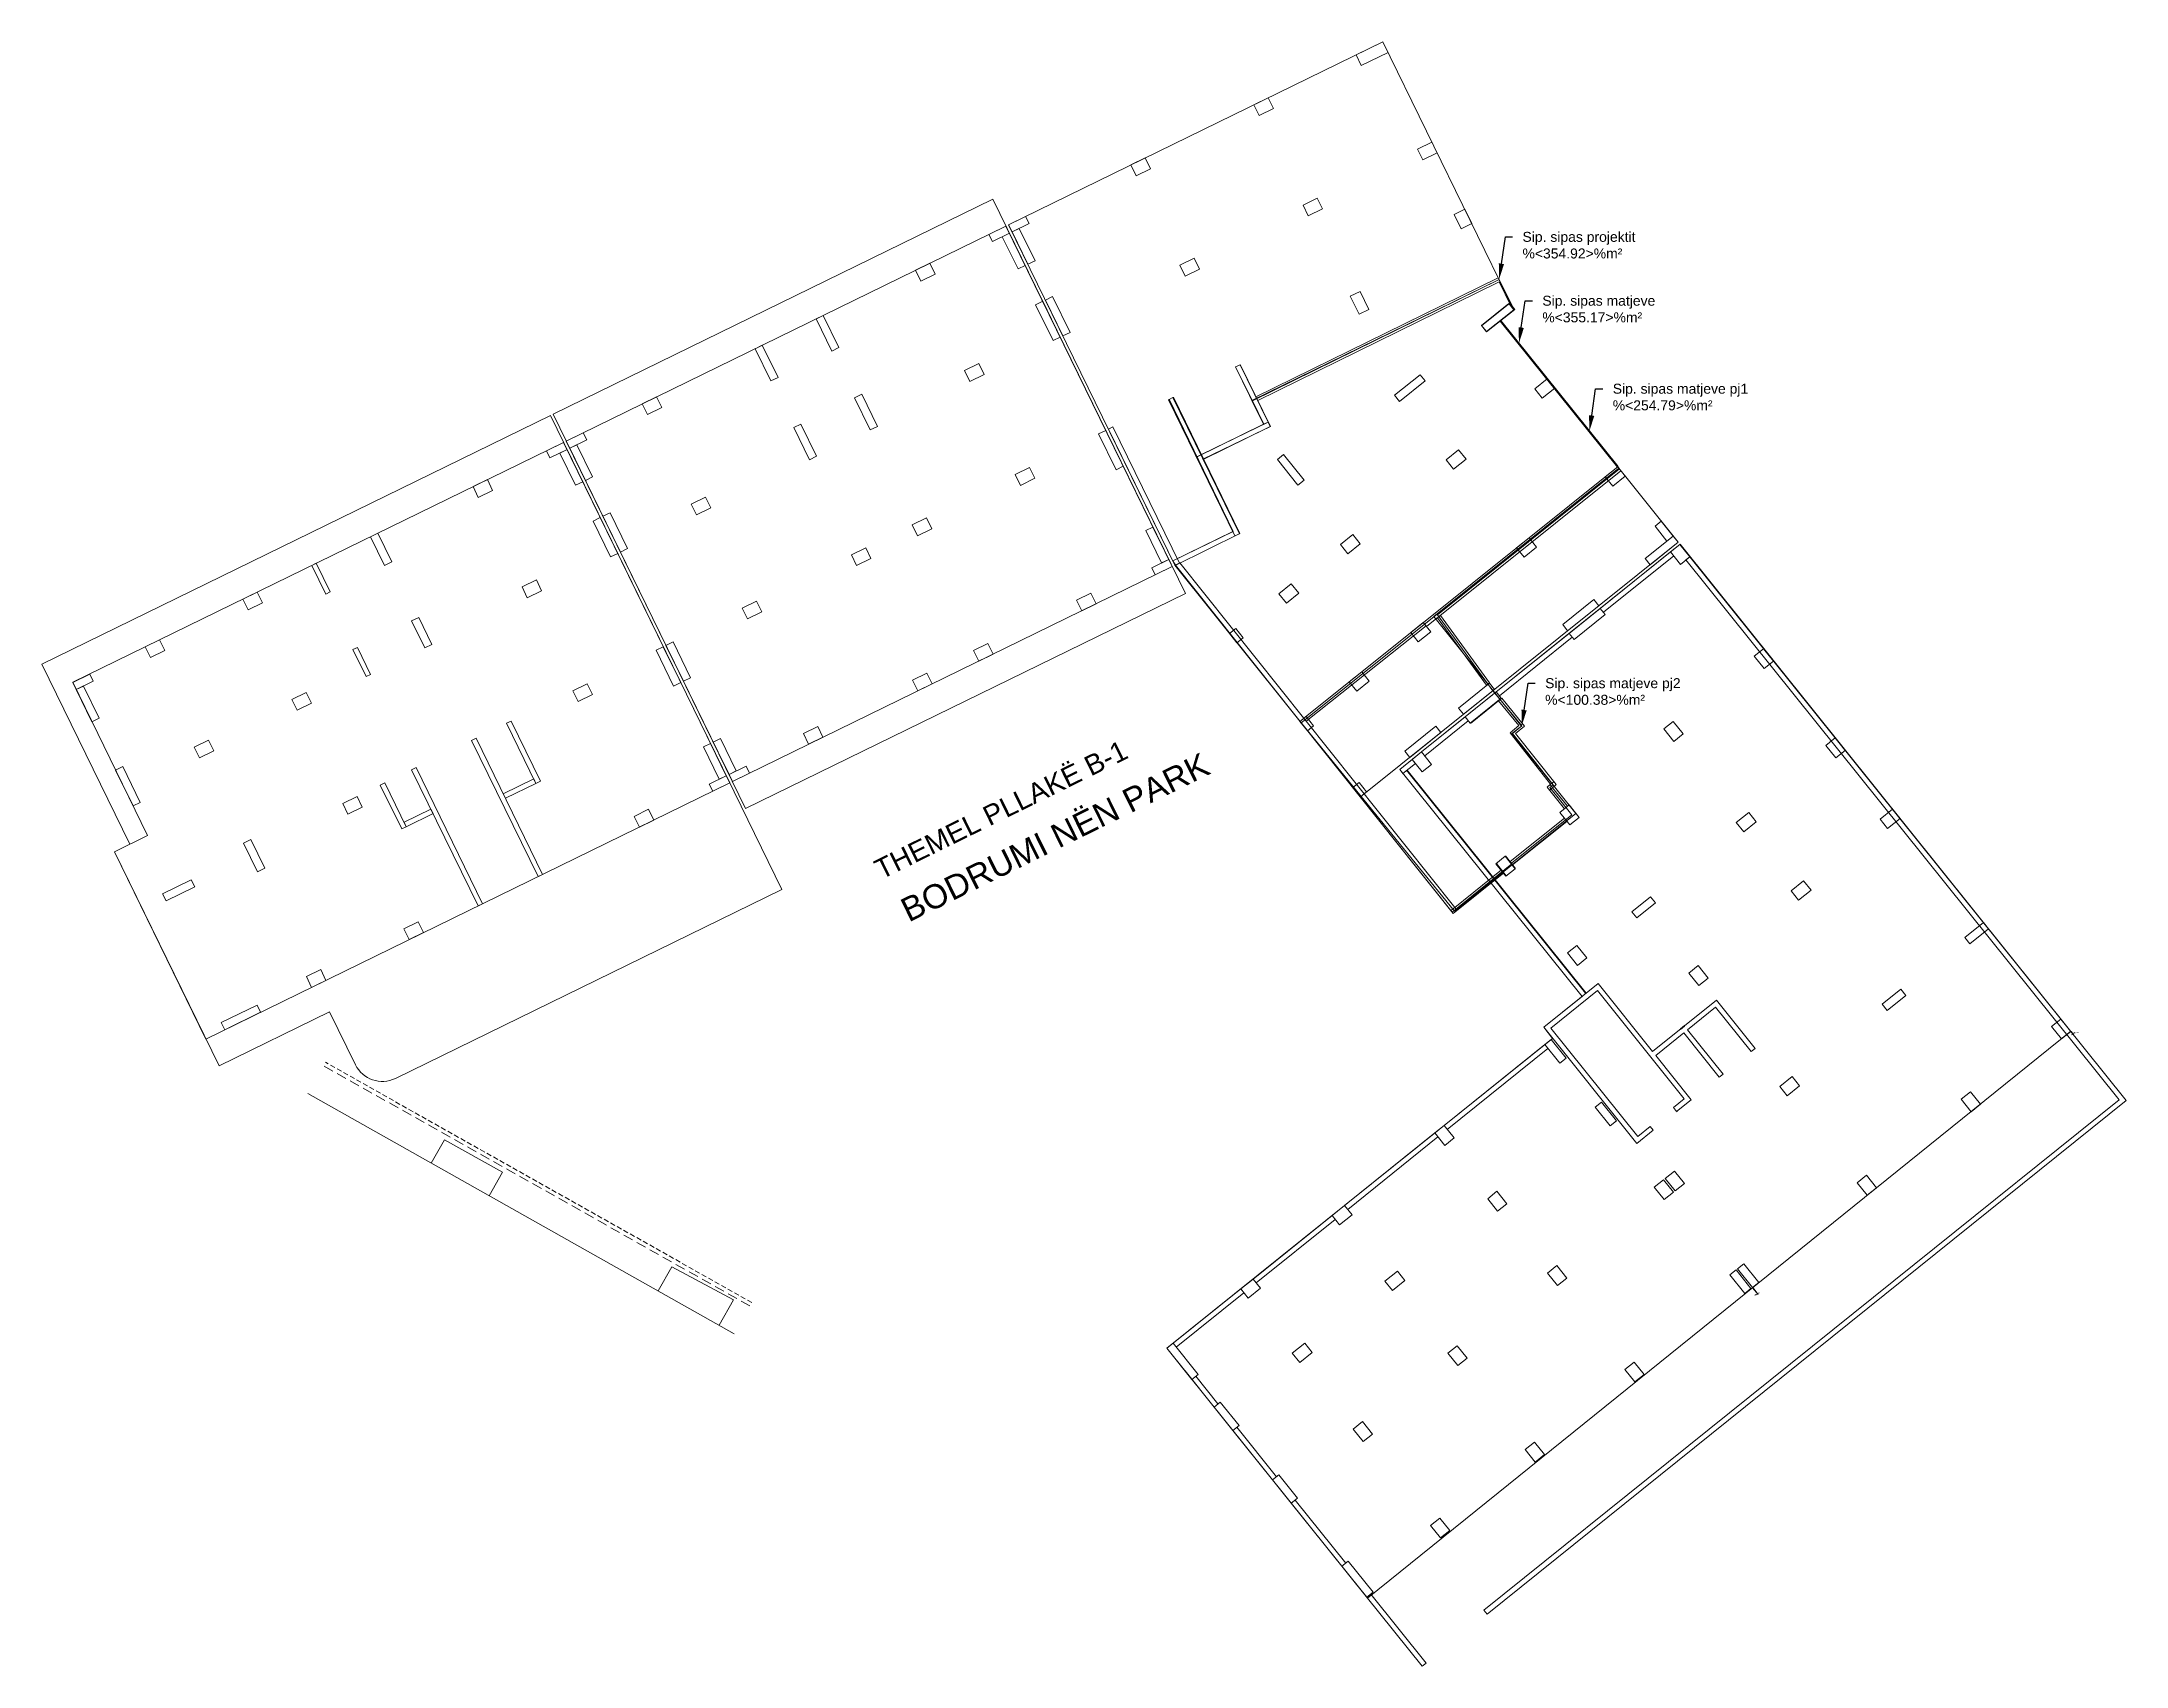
# Model space of a CAD drawing. Header units: metres. Extents: x 7511868 to 7511973, y 4692328 to 4692409.
import ezdxf
from ezdxf import colors
from ezdxf.entities.mleader import LeaderData, LeaderLine
from ezdxf.math import Vec2, Vec3

# ---------------------------------------------------------------- set-up
doc = ezdxf.new("R2010")
doc.units = ezdxf.units.M
doc.linetypes.add('DASHED', pattern=[0.75, 0.5, -0.25])
doc.linetypes.add('DASHED2', pattern=[0.375, 0.25, -0.125])
for name, color, linetype, lineweight in [('A - Bodrumi -2 Polyline_Pen_No__75', 6, 'Continuous', 0), ('A - objekti 1 gjendja faktike_Pen_No__1', 7, 'Continuous', 0), ('A - objekti 1 gjendja faktike_Pen_No__7', 7, 'Continuous', 0), ('A - Perdhesa Polyine_Pen_No__6', 5, 'Continuous', 0), ('A - Shtyllat_Pen_No__1', 7, 'Continuous', 0), ('ndarja sipas more', 3, 'Continuous', 0), ('objekti -xeni muri', 4, 'Continuous', 0), ('shtesa 100', 4, 'Continuous', 0), ('shtyllat', 210, 'Continuous', 0), ('shytllat', 5, 'Continuous', 0), ('siperfaqia matjet', 1, 'Continuous', 0), ('Structural - Bearing_Pen_No__27', 7, 'Continuous', 0)]:
    doc.layers.add(name, color=color, linetype=linetype, lineweight=lineweight)
for name, color, linetype, lineweight, true_color in [('A - objekti 1 gjendja faktike_Pen_No__3', 7, 'Continuous', 0, 0xff6600), ('A - objekti 1 gjendja faktike_Pen_No__8', 7, 'Continuous', 0, 0xa80f02), ('lifti', 7, 'Continuous', 0, 0x684066), ('muri', 7, 'Continuous', 0, 0xff6600), ('objekti -xeni', 7, 'Continuous', 0, 0xa80f02), ('objekti xeni terasa', 7, 'Continuous', 0, 0x684066)]:
    doc.layers.add(name, color=color, linetype=linetype, lineweight=lineweight, true_color=true_color)
doc.styles.add('GENERATED_STYLE_1', font='arial.ttf')
doc.styles.get("Standard").update_dxf_attribs({"font": 'arial.ttf'})

msp = doc.modelspace()

# ---------------------------------------------------------------- texts
at = {"layer": 'A - objekti 1 gjendja faktike_Pen_No__1', "color": 7, "linetype": 'Continuous', "lineweight": 13, "char_height": 0.045, "attachment_point": 7, "rotation": 359.99999999809813, "style": 'GENERATED_STYLE_1'}
for s, insert in [('\\A1;0.0020', (7511970.396285436, 4692359.537714412)), ('\\A1;0.0050', (7511954.122136554, 4692346.386666318))]:
    msp.add_mtext(s, dxfattribs=dict(at, insert=insert))
at = {"layer": 'A - objekti 1 gjendja faktike_Pen_No__3', "color": 30, "linetype": 'Continuous', "lineweight": 18, "true_color": 0xff6600, "insert": (7511910.482785056, 4692367.223860088), "char_height": 1, "width": 16.76922169716212, "attachment_point": 7, "rotation": 26.208560886459885, "style": 'GENERATED_STYLE_1'}
msp.add_mtext('\\A1;THEMEL PLLAKË B-1', dxfattribs=at)
at = {"layer": 'A - objekti 1 gjendja faktike_Pen_No__3', "color": 0, "linetype": 'Continuous', "lineweight": 18, "insert": (7511911.874663647, 4692365.066334665), "char_height": 1.2, "attachment_point": 7, "rotation": 26.208560886459885, "style": 'GENERATED_STYLE_1'}
msp.add_mtext('\\A1;BODRUMI NËN PARK', dxfattribs=at)

# ---------------------------------------------------------------- hatches: boundary and pattern name
at = {"layer": 'A - objekti 1 gjendja faktike_Pen_No__1', "linetype": 'Continuous', "lineweight": 13}
for points in [[(7511970.217956095, 4692359.479465012), (7511970.227349092, 4692359.467770074), (7511970.25773741, 4692359.501796532)], [(7511970.289685057, 4692359.537075394), (7511970.259296738, 4692359.503048933), (7511970.299078055, 4692359.525380455)], [(7511954.407366791, 4692346.442385285), (7511954.41675979, 4692346.430690346), (7511954.447148107, 4692346.464716807)], [(7511954.481434739, 4692346.50187427), (7511954.45104642, 4692346.467847808), (7511954.490827736, 4692346.490179331)]]:
    msp.add_hatch(color=7, dxfattribs=at).paths.add_polyline_path(points)

# ---------------------------------------------------------------- linework, layer by layer
at = {"layer": 'A - Bodrumi -2 Polyline_Pen_No__75', "color": 6, "linetype": 'Continuous'}
msp.add_lwpolyline([(7511903.687144051, 4692370.803707531), (7511925.74390014, 4692381.583411184), (7511916.083516047, 4692401.349885524), (7511894.026757358, 4692390.570187193)], close=True, dxfattribs=at)
msp.add_lwpolyline([(7511905.50613788, 4692366.740181796), (7511886.122194336, 4692357.266750336, -0.414213562373095), (7511884.115893333, 4692357.955775943), (7511882.82077116, 4692360.605774013), (7511877.272934821, 4692357.894403792), (7511872.025855176, 4692368.630826893), (7511872.789472556, 4692369.004020197), (7511868.376232786, 4692378.034115671), (7511893.891991356, 4692390.504322749)], format="xyb", close=True, dxfattribs=at)
at = {"layer": 'A - objekti 1 gjendja faktike_Pen_No__1', "color": 7, "linetype": 'Continuous', "lineweight": 13}
for p, q in [((7511950.565002819, 4692384.052568858), (7511937.593926664, 4692373.634619785)), ((7511950.565002819, 4692384.052568858), (7511970.162477286, 4692359.623595937)), ((7511936.502399024, 4692372.757940067), (7511937.593926664, 4692373.634619785)), ((7511937.593926664, 4692373.634619785), (7511937.593976663, 4692373.634619785)), ((7511945.643636145, 4692361.377840645), (7511936.502399024, 4692372.757940067)), ((7511943.717452933, 4692359.830604822), (7511945.643636145, 4692361.377840645)), ((7511970.155576946, 4692359.628993475), (7511934.876939132, 4692331.21249597)), ((7511944.163156956, 4692359.275797752), (7511943.717452933, 4692359.830604822)), ((7511970.160917961, 4692359.622343536), (7511970.16096796, 4692359.622343536)), ((7511970.162477286, 4692359.623595937), (7511970.162527286, 4692359.623595937)), ((7511970.162477286, 4692359.623595937), (7511970.162527286, 4692359.623595937)), ((7511970.170702333, 4692359.610161309), (7511970.285916403, 4692359.466711715)), ((7511970.172261658, 4692359.611413709), (7511970.287475728, 4692359.467964115)), ((7511924.818158805, 4692343.735001736), (7511944.163156956, 4692359.275797752)), ((7511970.222652593, 4692359.473617543), (7511970.187567775, 4692359.445438554)), ((7511970.259296738, 4692359.503048933), (7511970.259346737, 4692359.503048933)), ((7511970.294381555, 4692359.531227924), (7511970.329466375, 4692359.559406915)), ((7511970.329466375, 4692359.559406915), (7511970.374466375, 4692359.559406915)), ((7511954.187999582, 4692346.787374851), (7511954.188049582, 4692346.787374851)), ((7511954.18799958, 4692346.787374851), (7511954.188049581, 4692346.787374851)), ((7511954.191897896, 4692346.790505852), (7511954.191947895, 4692346.790505852)), ((7511954.197783954, 4692346.775192624), (7511954.475327099, 4692346.42963199)), ((7511954.201682268, 4692346.778323623), (7511954.479225413, 4692346.432762991)), ((7511954.376978475, 4692346.408358823), (7511954.331978472, 4692346.408358822)), ((7511954.41206329, 4692346.436537816), (7511954.376978475, 4692346.408358823)), ((7511954.447148107, 4692346.464716807), (7511954.447198108, 4692346.464716808)), ((7511954.486131237, 4692346.496026799), (7511954.521216054, 4692346.524205794)), ((7511934.876266073, 4692331.21195383), (7511924.818158805, 4692343.735001736))]:
    msp.add_line(p, q, dxfattribs=at)
at = {"layer": 'A - objekti 1 gjendja faktike_Pen_No__7', "color": 7, "linetype": 'Continuous', "lineweight": 35}
for p, q in [((7511950.780628671, 4692359.900760711), (7511950.585713018, 4692359.744210756)), ((7511950.386615823, 4692355.608223511), (7511950.41546334, 4692355.631392904)), ((7511950.386615823, 4692355.608223511), (7511950.41546334, 4692355.631392904))]:
    msp.add_line(p, q, dxfattribs=at)
at = {"layer": 'A - objekti 1 gjendja faktike_Pen_No__8', "color": 14, "linetype": 'Continuous', "lineweight": 35, "true_color": 0xa80f02}
msp.add_line((7511945.83860838, 4692361.53432016), (7511936.854538788, 4692372.720115826), dxfattribs=at)
at = {"layer": 'A - objekti 1 gjendja faktike_Pen_No__8', "color": 14, "linetype": 'Continuous', "true_color": 0xa80f02, "flags": 128}
for points in [[(7511950.081612007, 4692383.664324983), (7511946.554505803, 4692380.831467296)], [(7511946.711293163, 4692380.636256055), (7511950.238399367, 4692383.469113742)], [(7511944.995180604, 4692379.579067701), (7511941.338756859, 4692376.642346346)], [(7511941.495544217, 4692376.447135106), (7511945.151967961, 4692379.38385646)], [(7511939.77943166, 4692375.38994675), (7511937.593926664, 4692373.634619785)], [(7511937.750714019, 4692373.439408545), (7511939.936219017, 4692375.194735511)], [(7511936.502399024, 4692372.757940067), (7511945.643692726, 4692361.377770206)], [(7511943.777266311, 4692358.962344159), (7511938.727311157, 4692354.906383377)], [(7511938.883861112, 4692354.711467723), (7511943.933816264, 4692358.767428507)], [(7511938.25951359, 4692354.530663488), (7511933.729599038, 4692350.892382513)], [(7511933.886148993, 4692350.69746686), (7511938.416063544, 4692354.335747835)], [(7511933.105868948, 4692350.39142266), (7511929.145182868, 4692347.210327597)], [(7511929.301732824, 4692347.015411944), (7511933.262418902, 4692350.196507008)], [(7511928.521452778, 4692346.709367745), (7511925.130023787, 4692343.98548158)], [(7511925.286573741, 4692343.790565924), (7511928.678002731, 4692346.514452091)], [(7511925.726841232, 4692342.6050085), (7511927.185149988, 4692340.789311995)], [(7511926.266147789, 4692342.33276761), (7511927.380065527, 4692340.945861854)], [(7511930.311598923, 4692337.295897759), (7511928.319365345, 4692339.776368052)], [(7511928.123775916, 4692339.619276945), (7511930.11666273, 4692337.139331311)], [(7511931.055982972, 4692335.969853912), (7511933.874682649, 4692332.460375464)], [(7511933.787789249, 4692332.967797426), (7511931.250898627, 4692336.126403865)], [(7511934.813982489, 4692331.290881396), (7511937.623648657, 4692327.792650298), (7511937.818564311, 4692327.949200253), (7511935.04018885, 4692331.408472231)]]:
    msp.add_lwpolyline(points, dxfattribs=at)
for points in [[(7511950.582571844, 4692383.040594904), (7511951.050369404, 4692383.416314782), (7511950.549409566, 4692384.040044862), (7511950.081612006, 4692383.664324984)], [(7511944.995180604, 4692379.579067701), (7511945.245660522, 4692379.267202661), (7511946.804985723, 4692380.519602255), (7511946.554505803, 4692380.831467295)], [(7511954.747968784, 4692378.812544615), (7511954.280171224, 4692378.436824736), (7511954.781131062, 4692377.813094656), (7511955.248928621, 4692378.188814535)], [(7511939.77943166, 4692375.38994675), (7511940.02991158, 4692375.07808171), (7511941.589236778, 4692376.330481305), (7511941.338756859, 4692376.642346345)], [(7511949.73950364, 4692374.789907312), (7511950.240463478, 4692374.166177233), (7511950.708261036, 4692374.541897111), (7511950.207301199, 4692375.165627191)], [(7511958.341117038, 4692374.338823413), (7511957.873319478, 4692373.963103536), (7511958.374279315, 4692373.339373455), (7511958.842076875, 4692373.715093334)], [(7511936.659197945, 4692372.562738117), (7511937.28291646, 4692373.063688668), (7511937.126129104, 4692373.258899907), (7511936.502399024, 4692372.757940067)], [(7511937.593926664, 4692373.634619785), (7511937.126129104, 4692373.258899907), (7511937.627088941, 4692372.635169826), (7511938.094886501, 4692373.010889704)], [(7511945.492512095, 4692370.35277616), (7511944.991552258, 4692370.976506242), (7511944.523754697, 4692370.600786363), (7511945.024714537, 4692369.977056283)], [(7511953.379925593, 4692370.097633611), (7511953.755645473, 4692369.629836052), (7511954.379375551, 4692370.13079589), (7511954.003655673, 4692370.598593449)], [(7511960.592882614, 4692370.257670119), (7511960.968602492, 4692369.789872559), (7511961.592332572, 4692370.290832398), (7511961.216612694, 4692370.758629957)], [(7511941.825648159, 4692367.407669579), (7511942.293445718, 4692367.783389458), (7511941.79248588, 4692368.407119537), (7511941.324688321, 4692368.031399659)], [(7511956.130181287, 4692366.673372674), (7511956.505901167, 4692366.205575114), (7511957.129631246, 4692366.706534952), (7511956.753911367, 4692367.174332511)], [(7511948.133484091, 4692365.627340184), (7511948.38396401, 4692365.315475143), (7511949.31955913, 4692366.0669149), (7511949.069079211, 4692366.37877994)], [(7511964.844090235, 4692364.325845186), (7511965.094570154, 4692364.013980146), (7511966.030165275, 4692364.765419902), (7511965.779685356, 4692365.077284941)], [(7511945.41879641, 4692362.933948378), (7511945.88659397, 4692363.309668256), (7511945.385634134, 4692363.933398336), (7511944.917836573, 4692363.557678458)], [(7511951.460196165, 4692362.922591583), (7511950.992398604, 4692362.546871703), (7511951.493358443, 4692361.923141623), (7511951.961156003, 4692362.298861503)], [(7511949.182320314, 4692358.617051088), (7511952.378937031, 4692361.184470332), (7511954.320156457, 4692358.76751623), (7511954.125240806, 4692358.610966277), (7511952.340571331, 4692360.833004726), (7511950.937178627, 4692359.705845057), (7511952.721848099, 4692357.48380661), (7511952.526932447, 4692357.327256655), (7511950.742262973, 4692359.549295104), (7511949.338870266, 4692358.422135436), (7511951.12353974, 4692356.200096985), (7511950.386615823, 4692355.608223511), (7511950.230065856, 4692355.803139154), (7511950.772074134, 4692356.238462687), (7511946.408514743, 4692361.671399645), (7511944.06954421, 4692359.79277865), (7511948.433086293, 4692354.35986324), (7511949.060571952, 4692354.863839444), (7511949.217121904, 4692354.668923789), (7511948.394720901, 4692354.008397253), (7511943.71743733, 4692359.830624243), (7511946.44688044, 4692362.022865253)], [(7511960.693253952, 4692360.992027661), (7511960.943733871, 4692360.680162621), (7511961.879328989, 4692361.431602377), (7511961.628849071, 4692361.743467417)], [(7511969.659958123, 4692360.246073617), (7511969.192160563, 4692359.87035374), (7511969.6931204, 4692359.246623659), (7511970.16091796, 4692359.622343537)], [(7511944.528705799, 4692358.026748689), (7511944.84057084, 4692358.277228609), (7511944.089131082, 4692359.212823728), (7511943.777266347, 4692358.962344188)], [(7511955.555471268, 4692356.865526691), (7511955.931191147, 4692356.39772913), (7511956.554921228, 4692356.898688969), (7511956.17920135, 4692357.366486529)], [(7511965.119290537, 4692356.599156192), (7511964.651492978, 4692356.223436315), (7511965.152452816, 4692355.599706234), (7511965.620250374, 4692355.975426112)], [(7511947.051573163, 4692354.885602147), (7511947.363438204, 4692355.136082066), (7511946.611998446, 4692356.071677186), (7511946.300133407, 4692355.821197267)], [(7511938.760473253, 4692353.906933186), (7511938.259513416, 4692354.530663265), (7511938.727311157, 4692354.906383377), (7511939.228270814, 4692354.282653063)], [(7511950.27551545, 4692352.624836854), (7511949.807717892, 4692352.249116976), (7511950.308677729, 4692351.625386895), (7511950.776475289, 4692352.001106774)], [(7511959.903541596, 4692352.410035242), (7511959.435744035, 4692352.034315364), (7511959.936703873, 4692351.410585284), (7511960.404501433, 4692351.786305161)], [(7511941.876378139, 4692350.985574001), (7511941.408580579, 4692350.609854123), (7511940.907620739, 4692351.233584202), (7511941.375418302, 4692351.609304081)], [(7511949.731391647, 4692352.187814203), (7511949.263594087, 4692351.812094324), (7511949.764553924, 4692351.188364244), (7511950.232351485, 4692351.564084123)], [(7511949.731391647, 4692352.187814204), (7511949.263594087, 4692351.812094324), (7511949.764553924, 4692351.188364245), (7511950.232351484, 4692351.564084124)], [(7511933.105868866, 4692350.391422555), (7511933.729598947, 4692350.892382394), (7511934.105318827, 4692350.424584834), (7511933.481588746, 4692349.923624995)], [(7511929.520902736, 4692346.742530024), (7511929.145182869, 4692347.210327599), (7511928.521452778, 4692346.709367745), (7511928.897172655, 4692346.241570186)], [(7511935.753976191, 4692347.094343493), (7511936.129696068, 4692346.626545933), (7511936.753426149, 4692347.12750577), (7511936.37770627, 4692347.595303331)], [(7511944.402733819, 4692346.881923659), (7511944.870531381, 4692347.257643538), (7511944.369571541, 4692347.881373617), (7511943.901773983, 4692347.50565374)], [(7511953.803706612, 4692346.478723159), (7511954.11557165, 4692346.729203078), (7511953.364131893, 4692347.664798198), (7511953.052266854, 4692347.414318279)], [(7511953.052266854, 4692347.414318279), (7511953.364131893, 4692347.664798198), (7511954.11557165, 4692346.729203078), (7511953.803706612, 4692346.478723159)], [(7511954.191897894, 4692346.79050585), (7511954.503762935, 4692347.04098577), (7511953.752323178, 4692347.976580891), (7511953.440458138, 4692347.726100971)], [(7511926.070558403, 4692342.175676538), (7511926.382423442, 4692342.426156457), (7511925.130023787, 4692343.98548158), (7511924.818158805, 4692343.735001736)], [(7511931.730670201, 4692343.991214781), (7511932.106390079, 4692343.52341722), (7511931.48266, 4692343.022457383), (7511931.10694012, 4692343.490254942)], [(7511938.904061951, 4692343.491652991), (7511939.371859509, 4692343.867372868), (7511939.872819348, 4692343.243642788), (7511939.405021788, 4692342.86792291)], [(7511947.784999999, 4692342.670999999), (7511948.285999999, 4692342.046999999), (7511948.753999998, 4692342.422999999), (7511948.252999999, 4692343.045999999)], [(7511928.123775916, 4692339.619276945), (7511927.184476221, 4692340.788770845), (7511927.496341261, 4692341.039250764), (7511928.435640956, 4692339.869756864)], [(7511934.664673179, 4692339.06062814), (7511934.163713341, 4692339.68435822), (7511934.6315109, 4692340.060078099), (7511935.132470739, 4692339.436348019)], [(7511943.255079676, 4692339.032491822), (7511943.756039515, 4692338.408761743), (7511943.288241954, 4692338.033041864), (7511942.787282117, 4692338.656771945)], [(7511930.11666273, 4692337.139331311), (7511930.427874521, 4692337.389286561), (7511931.367174217, 4692336.21979266), (7511931.055309178, 4692335.969312742)], [(7511938.515, 4692335.225), (7511939.015999998, 4692334.600999999), (7511938.547999999, 4692334.225999999), (7511938.046999999, 4692334.848999999)], [(7511934.844599375, 4692331.251381086), (7511935.156464416, 4692331.501861006), (7511933.90406482, 4692333.061186207), (7511933.592199779, 4692332.810706287)], [(7511933.592199779, 4692332.810706287), (7511933.90406482, 4692333.061186207), (7511935.156464416, 4692331.501861006), (7511934.844599375, 4692331.251381086)]]:
    msp.add_lwpolyline(points, close=True, dxfattribs=at)
at = {"layer": 'A - objekti 1 gjendja faktike_Pen_No__8', "color": 14, "linetype": 'Continuous', "true_color": 0xa80f02}
msp.add_lwpolyline([(7511940.87517522, 4692330.404171356), (7511972.942234796, 4692356.159427384), (7511951.050369404, 4692383.416314782), (7511950.855462432, 4692383.259771802), (7511972.590783871, 4692356.197774806), (7511940.718625264, 4692330.59908701)], close=True, dxfattribs=at)
at = {"layer": 'A - Perdhesa Polyine_Pen_No__6', "color": 5, "linetype": 'Continuous'}
for points in [[(7511916.876917804, 4692400.068090637), (7511925.22003066, 4692382.996934398), (7511934.522641669, 4692371.382412982), (7511950.461945572, 4692384.14894366), (7511941.553623172, 4692395.27118678), (7511942.222103054, 4692395.806603443), (7511935.65435985, 4692409.245109226)], [(7511903.028506352, 4692372.151370839), (7511925.08526244, 4692382.931074494), (7511916.742151474, 4692400.002226867), (7511894.685392784, 4692389.222528537)], [(7511902.894614684, 4692372.085933802), (7511876.615180241, 4692359.242498696), (7511872.026729549, 4692368.631254219), (7511873.688786674, 4692369.443544257), (7511869.934187023, 4692377.125971472), (7511894.551503427, 4692389.157086769)]]:
    msp.add_lwpolyline(points, close=True, dxfattribs=at)
at = {"layer": 'A - Shtyllat_Pen_No__1', "color": 7, "linetype": 'Continuous', "flags": 128}
for points in [[(7511934.570151625, 4692408.047406206), (7511934.306696545, 4692408.586471528), (7511935.65435985, 4692409.245109226), (7511935.91781493, 4692408.706043904)], [(7511929.185575987, 4692406.083648277), (7511929.449031066, 4692405.544582955), (7511930.16778483, 4692405.895856394), (7511929.90432975, 4692406.434921715)], [(7511937.39452016, 4692403.862559449), (7511937.657975239, 4692403.323494127), (7511938.376729001, 4692403.674767566), (7511938.113273922, 4692404.213832888)], [(7511923.00878584, 4692403.064892162), (7511923.27224092, 4692402.52582684), (7511923.990994683, 4692402.877100279), (7511923.727539603, 4692403.416165601)], [(7511917.730437897, 4692400.485227846), (7511917.906074616, 4692400.125850964), (7511917.052554524, 4692399.708713756), (7511916.876917804, 4692400.068090637)], [(7511931.644490059, 4692401.052371939), (7511931.907945138, 4692400.513306617), (7511932.626698901, 4692400.864580056), (7511932.363243822, 4692401.403645378)], [(7511939.760236851, 4692400.843920248), (7511939.221171529, 4692400.580465169), (7511939.572444968, 4692399.861711406), (7511940.11151029, 4692400.125166485)], [(7511915.88863138, 4692399.585089658), (7511916.0642681, 4692399.225712777), (7511916.917788193, 4692399.642849986), (7511916.742151474, 4692400.002226867)], [(7511917.348776549, 4692397.850017301), (7511917.70815343, 4692398.02565402), (7511916.917788193, 4692399.642849986), (7511916.558411311, 4692399.467213267)], [(7511918.202296642, 4692398.267154509), (7511917.84291976, 4692398.09151779), (7511917.052554524, 4692399.708713756), (7511917.411931405, 4692399.884350475)], [(7511925.467699912, 4692398.033615824), (7511925.731154991, 4692397.494550502), (7511926.449908754, 4692397.845823941), (7511926.186453675, 4692398.384889263)], [(7511912.205018347, 4692397.784813285), (7511912.468473426, 4692397.245747963), (7511913.187227189, 4692397.597021402), (7511912.92377211, 4692398.136086724)], [(7511919.105143743, 4692394.256248488), (7511919.464520624, 4692394.431885207), (7511918.586337027, 4692396.228769613), (7511918.226960146, 4692396.053132894)], [(7511919.958663836, 4692394.673385696), (7511919.599286955, 4692394.497748978), (7511918.721103357, 4692396.294633384), (7511919.080480238, 4692396.470270103)], [(7511934.512629992, 4692396.721027178), (7511934.018486781, 4692396.479526689), (7511934.457578579, 4692395.581084486), (7511934.951721791, 4692395.822584975)], [(7511908.368406238, 4692393.906294556), (7511908.009029357, 4692393.730657837), (7511907.218664119, 4692395.347853803), (7511907.578041, 4692395.523490522)], [(7511942.222103054, 4692395.806603443), (7511941.972044881, 4692396.118806759), (7511940.606155375, 4692395.024802254), (7511940.856213547, 4692394.712598938)], [(7511905.313702747, 4692392.413382442), (7511904.954325866, 4692392.237745723), (7511904.163960628, 4692393.854941688), (7511904.523337509, 4692394.030578407)], [(7511914.663932418, 4692392.753536947), (7511914.927387498, 4692392.214471625), (7511915.646141261, 4692392.565745064), (7511915.382686181, 4692393.104810386)], [(7511929.666966389, 4692390.067631862), (7511929.891576939, 4692390.177404812), (7511928.486483185, 4692393.052419862), (7511928.261872633, 4692392.942646912)], [(7511937.76815797, 4692392.239231437), (7511937.518099798, 4692392.551434753), (7511936.230261121, 4692391.51994479), (7511936.480319293, 4692391.207741475)], [(7511944.273005799, 4692391.875975722), (7511943.897918541, 4692392.344280696), (7511943.27351191, 4692391.84416435), (7511943.648599168, 4692391.375859377)], [(7511898.503774748, 4692391.088663357), (7511898.767229827, 4692390.549598035), (7511899.48598359, 4692390.900871474), (7511899.222528511, 4692391.439936796)], [(7511910.300410151, 4692389.953148862), (7511909.94103327, 4692389.777512143), (7511909.150668032, 4692391.394708109), (7511909.510044914, 4692391.570344828)], [(7511928.22981204, 4692384.467891923), (7511928.454422591, 4692384.577664873), (7511925.117324922, 4692391.405825617), (7511924.892714372, 4692391.296052667)], [(7511907.245706661, 4692388.460236748), (7511906.886329779, 4692388.284600028), (7511906.095964542, 4692389.901795994), (7511906.455341423, 4692390.077432713)], [(7511925.22003066, 4692382.996934398), (7511925.44464121, 4692383.106707348), (7511922.107543542, 4692389.934868092), (7511921.882932991, 4692389.825095142)], [(7511930.001349889, 4692389.95279426), (7511929.891576939, 4692390.177404812), (7511926.522418678, 4692388.530810567), (7511926.632191627, 4692388.306200016)], [(7511893.697108962, 4692388.739522235), (7511893.872745681, 4692388.380145354), (7511894.726265774, 4692388.797282563), (7511894.550629054, 4692389.156659444)], [(7511895.538915478, 4692389.639660423), (7511895.714552198, 4692389.280283541), (7511894.861032104, 4692388.863146332), (7511894.685395385, 4692389.222523213)], [(7511896.010774223, 4692387.421587086), (7511895.651397342, 4692387.245950366), (7511894.861032104, 4692388.863146332), (7511895.220408985, 4692389.038783052)], [(7511922.266973376, 4692387.786710246), (7511922.626350258, 4692387.962346966), (7511921.74816666, 4692389.759231373), (7511921.388789779, 4692389.583594654)], [(7511895.15725413, 4692387.004449878), (7511895.516631011, 4692387.180086597), (7511894.726265774, 4692388.797282563), (7511894.366888893, 4692388.621645844)], [(7511917.211033534, 4692387.54181779), (7511917.474488613, 4692387.002752468), (7511918.193242376, 4692387.354025907), (7511917.929787297, 4692387.893091229)], [(7511931.391479128, 4692387.003730797), (7511931.703682444, 4692387.253788969), (7511930.672192481, 4692388.541627647), (7511930.359989166, 4692388.291569474)], [(7511939.824108552, 4692388.312646762), (7511939.449021293, 4692388.780951736), (7511938.824614662, 4692388.28083539), (7511939.19970192, 4692387.812530417)], [(7511947.805077489, 4692387.466103889), (7511947.429990229, 4692387.934408862), (7511946.805583598, 4692387.434292517), (7511947.180670856, 4692386.965987544)], [(7511890.013495929, 4692386.939245861), (7511890.276951008, 4692386.400180539), (7511890.99570477, 4692386.751453978), (7511890.732249691, 4692387.2905193)], [(7511900.96268882, 4692386.05738702), (7511901.226143899, 4692385.518321698), (7511901.944897662, 4692385.869595136), (7511901.681442583, 4692386.408660458)], [(7511896.913621324, 4692383.410681065), (7511897.272998205, 4692383.586317784), (7511896.394814609, 4692385.383202191), (7511896.035437727, 4692385.207565472)], [(7511897.767141417, 4692383.827818274), (7511897.407764535, 4692383.652181554), (7511896.529580939, 4692385.44906596), (7511896.88895782, 4692385.62470268)], [(7511912.044990866, 4692385.017039949), (7511912.308445945, 4692384.477974627), (7511913.027199708, 4692384.829248066), (7511912.763744628, 4692385.368313388)], [(7511923.759883602, 4692384.732010621), (7511924.119260483, 4692384.907647341), (7511924.909625721, 4692383.290451375), (7511924.55024884, 4692383.114814655)], [(7511949.305795924, 4692384.952571678), (7511949.61799924, 4692385.20262985), (7511950.2118874, 4692384.461146976), (7511949.899684084, 4692384.211088803)], [(7511885.572461192, 4692382.987937789), (7511885.931838074, 4692383.163574509), (7511885.229291196, 4692384.601082034), (7511884.869914315, 4692384.425445315)], [(7511908.990287375, 4692383.524127834), (7511909.253742454, 4692382.985062512), (7511909.972496216, 4692383.336335951), (7511909.709041137, 4692383.875401272)], [(7511934.516652185, 4692384.061657827), (7511934.141564927, 4692384.529962801), (7511933.517158296, 4692384.029846456), (7511933.892245554, 4692383.561541482)], [(7511943.35618024, 4692383.902774929), (7511942.981092981, 4692384.371079902), (7511942.35668635, 4692383.870963557), (7511942.731773609, 4692383.402658584)], [(7511950.2118874, 4692384.461146976), (7511950.461945572, 4692384.14894366), (7511949.057030652, 4692383.023681883), (7511948.806972479, 4692383.335885199)], [(7511882.630062977, 4692381.54991215), (7511882.854673528, 4692381.659685099), (7511882.15212665, 4692383.097192625), (7511881.9275161, 4692382.987419675)], [(7511924.231742348, 4692382.513937284), (7511924.056105628, 4692382.873314166), (7511924.909625721, 4692383.290451375), (7511925.08526244, 4692382.931074494)], [(7511878.468513617, 4692381.29691625), (7511878.731968696, 4692380.757850928), (7511879.450722459, 4692381.109124367), (7511879.18726738, 4692381.648189689)], [(7511892.47241, 4692381.907969523), (7511892.735865079, 4692381.368904201), (7511893.454618841, 4692381.72017764), (7511893.191163762, 4692382.259242962)], [(7511920.284674508, 4692381.252725675), (7511920.548129587, 4692380.713660353), (7511921.266883349, 4692381.064933792), (7511921.00342827, 4692381.603999114)], [(7511931.433644444, 4692381.592333373), (7511931.058557184, 4692382.060638347), (7511930.434150553, 4692381.560522001), (7511930.809237813, 4692381.092217027)], [(7511903.509789935, 4692380.845667863), (7511903.773245014, 4692380.306602541), (7511904.491998777, 4692380.657875979), (7511904.228543698, 4692381.196941301)], [(7511946.231295126, 4692381.272905274), (7511946.481353298, 4692380.960701959), (7511944.92033672, 4692379.710411096), (7511944.670278547, 4692380.022614411)], [(7511887.592283466, 4692378.855103655), (7511887.951660347, 4692379.030740375), (7511887.293022649, 4692380.378403679), (7511886.933645768, 4692380.20276696)], [(7511928.645905212, 4692379.359503217), (7511928.270817953, 4692379.82780819), (7511927.958614637, 4692379.577750018), (7511928.333701896, 4692379.109445044)], [(7511938.048723874, 4692379.651785994), (7511937.673636615, 4692380.120090967), (7511937.049229984, 4692379.619974623), (7511937.424317243, 4692379.151669648)], [(7511873.57200361, 4692378.903865948), (7511873.835458689, 4692378.364800626), (7511874.554212452, 4692378.716074065), (7511874.290757372, 4692379.255139387)], [(7511884.64988525, 4692377.417078015), (7511884.874495802, 4692377.526850965), (7511884.215858104, 4692378.87451427), (7511883.991247552, 4692378.76474132)], [(7511900.075450957, 4692376.941142824), (7511900.434827838, 4692377.116779543), (7511899.556644241, 4692378.91366395), (7511899.19726736, 4692378.73802723)], [(7511900.92897105, 4692377.358280032), (7511900.569594169, 4692377.182643313), (7511899.691410572, 4692378.979527719), (7511900.050787454, 4692379.155164438)], [(7511915.11863184, 4692378.727947833), (7511915.382086919, 4692378.188882511), (7511916.100840681, 4692378.54015595), (7511915.837385602, 4692379.079221272)], [(7511869.933312687, 4692377.125544164), (7511870.108949406, 4692376.766167283), (7511870.9624695, 4692377.183304492), (7511870.78683278, 4692377.542681374)], [(7511912.063928349, 4692377.235035718), (7511912.327383428, 4692376.695970397), (7511913.04613719, 4692377.047243835), (7511912.782682111, 4692377.586309157)], [(7511934.965716132, 4692377.182461539), (7511934.590628874, 4692377.650766512), (7511933.966222242, 4692377.150650168), (7511934.341309501, 4692376.682345194)], [(7511870.899314644, 4692375.148971317), (7511871.258691525, 4692375.324608037), (7511870.468326287, 4692376.941804003), (7511870.108949406, 4692376.766167283)], [(7511880.927427689, 4692376.265639912), (7511881.190882768, 4692375.72657459), (7511881.909636531, 4692376.077848029), (7511881.646181451, 4692376.616913351)], [(7511895.019511562, 4692376.696249453), (7511895.282966641, 4692376.157184131), (7511896.001720403, 4692376.50845757), (7511895.738265324, 4692377.047522892)], [(7511941.001889588, 4692377.084430883), (7511941.251947761, 4692376.772227568), (7511939.690931182, 4692375.521936704), (7511939.44087301, 4692375.834140019)], [(7511932.177976901, 4692374.949631383), (7511931.802889641, 4692375.417936357), (7511931.490686326, 4692375.167878184), (7511931.865773585, 4692374.69957321)], [(7511893.280410336, 4692367.387220961), (7511893.505020887, 4692367.496993911), (7511890.167923218, 4692374.325154655), (7511889.943312667, 4692374.215381705)], [(7511893.166232533, 4692372.061829354), (7511893.390843083, 4692372.171602303), (7511891.919885558, 4692375.181383683), (7511891.695275008, 4692375.071610734)], [(7511902.421881276, 4692374.303580406), (7511902.062504395, 4692374.127943686), (7511902.852869633, 4692372.51074772), (7511903.212246514, 4692372.68638444)], [(7511906.583430909, 4692374.556575747), (7511906.846885988, 4692374.017510425), (7511907.565639751, 4692374.368783864), (7511907.302184671, 4692374.907849186)], [(7511938.30913599, 4692374.927679144), (7511938.559194163, 4692374.615475829), (7511936.998177585, 4692373.365184966), (7511936.748119412, 4692373.677388281)], [(7511876.030917682, 4692373.872589611), (7511876.294372761, 4692373.333524289), (7511877.013126523, 4692373.684797728), (7511876.749671444, 4692374.223863049)], [(7511901.568361184, 4692373.886443198), (7511901.927738065, 4692374.062079917), (7511902.718103302, 4692372.444883951), (7511902.35872642, 4692372.269247232)], [(7511872.963046096, 4692370.926292962), (7511873.322422978, 4692371.101929682), (7511872.444239381, 4692372.898814089), (7511872.084862499, 4692372.723177369)], [(7511890.270628955, 4692365.916263436), (7511890.495239506, 4692366.026036385), (7511887.158141837, 4692372.85419713), (7511886.933531286, 4692372.74442418)], [(7511891.529107837, 4692371.539983846), (7511891.638880787, 4692371.315373296), (7511893.166232533, 4692372.061829354), (7511893.056459583, 4692372.286439904)], [(7511902.040219928, 4692371.668369861), (7511901.864583209, 4692372.027746743), (7511902.718103302, 4692372.444883951), (7511902.893740022, 4692372.08550707)], [(7511903.882026445, 4692372.568508049), (7511903.706389725, 4692372.92788493), (7511902.852869633, 4692372.51074772), (7511903.028506352, 4692372.151370839)], [(7511883.474528804, 4692371.053920756), (7511883.737983883, 4692370.514855434), (7511884.456737646, 4692370.866128873), (7511884.193282567, 4692371.405194195)], [(7511886.437032337, 4692369.774830136), (7511886.661642889, 4692369.884603085), (7511885.585867981, 4692372.085786482), (7511885.361257431, 4692371.976013533)], [(7511934.834844985, 4692371.632471154), (7511934.459757726, 4692372.100776128), (7511934.14755441, 4692371.850717955), (7511934.522641669, 4692371.382412982)], [(7511886.551869938, 4692370.109213635), (7511886.661642889, 4692369.884603085), (7511888.009306193, 4692370.543240783), (7511887.899533243, 4692370.767851333)], [(7511898.093154128, 4692370.40715408), (7511898.356609207, 4692369.868088758), (7511899.075362969, 4692370.219362197), (7511898.81190789, 4692370.758427518)], [(7511878.860587602, 4692369.244184152), (7511878.50121072, 4692369.068547433), (7511879.203757597, 4692367.631039908), (7511879.563134478, 4692367.806676627)], [(7511874.444171732, 4692366.529249371), (7511874.619808451, 4692366.16987249), (7511876.057315976, 4692366.872419367), (7511875.881679257, 4692367.231796248)], [(7511886.54817094, 4692364.764826261), (7511886.81162602, 4692364.22576094), (7511887.530379782, 4692364.577034378), (7511887.266924703, 4692365.1160997)], [(7511881.651660933, 4692362.37177596), (7511881.915116012, 4692361.832710638), (7511882.633869775, 4692362.183984077), (7511882.370414696, 4692362.723049399)], [(7511877.382034142, 4692360.062493249), (7511877.557670861, 4692359.703116368), (7511879.354555267, 4692360.581299965), (7511879.178918548, 4692360.940676847)]]:
    msp.add_lwpolyline(points, close=True, dxfattribs=at)
at = {"layer": 'lifti', "flags": 128}
for points, elevation in [([(7511929.106515368, 4692391.23387899), (7511928.265348396, 4692392.944345606)], 621.21), ([(7511930.016, 4692389.951), (7511928.489959626, 4692393.054118888)], 621.21), ([(7511928.142400239, 4692384.695970558), (7511924.932341309, 4692391.31541937)], 622.699), ([(7511928.476, 4692384.581), (7511925.15695291, 4692391.425192833)], 622.699), ([(7511929.680724722, 4692390.066255953), (7511926.551792335, 4692388.54890041)], 621.21), ([(7511930.016, 4692389.951), (7511926.660878023, 4692388.323955277)], 621.21), ([(7511929.791660113, 4692389.840674957), (7511929.791051445, 4692389.841912651)], 621.21), ([(7511928.142400239, 4692384.695970558), (7511925.114536002, 4692383.212790973)], 622.699), ([(7511928.476, 4692384.581), (7511925.226272027, 4692382.989141908)], 622.699)]:
    msp.add_lwpolyline(points, dxfattribs=dict(at, elevation=elevation))
at = {"layer": 'muri', "flags": 128}
for points in [[(7511941.438528102, 4692397.40990555), (7511929.286726535, 4692391.433937346)], [(7511941.438528102, 4692397.40990555), (7511941.526486747, 4692397.229930067)], [(7511941.41, 4692397.173), (7511929.37498657, 4692391.254465436)], [(7511941.41, 4692397.173), (7511941.526486747, 4692397.229930067)], [(7511941.481564636, 4692397.207975478), (7511942.085259842, 4692395.972732067)], [(7511941.526486747, 4692397.229930067), (7511942.130181952, 4692395.994686657)], [(7511947.421960922, 4692387.915730495), (7511941.530042378, 4692395.240929889)], [(7511947.460921828, 4692387.947068138), (7511941.569003284, 4692395.272267532)], [(7511929.062386649, 4692391.323612303), (7511929.054928889, 4692391.319944753)], [(7511929.150646684, 4692391.144140393), (7511929.142747515, 4692391.140255769)], [(7511929.286726535, 4692391.433937346), (7511929.37498657, 4692391.254465436)], [(7511937.69, 4692380.12), (7511947.460921828, 4692387.947068138)], [(7511947.592189363, 4692387.731899555), (7511947.435889845, 4692387.927016085)], [(7511937.846299519, 4692379.92488347), (7511947.592189363, 4692387.731899555)], [(7511925.473, 4692383.11), (7511925.243040562, 4692382.997355866)], [(7511925.243040562, 4692382.997355866), (7511939.184989749, 4692365.528949352), (7511941.72385632, 4692367.571977451)], [(7511925.473, 4692383.11), (7511939.255, 4692365.842)], [(7511937.69, 4692380.12), (7511937.846299519, 4692379.92488347)], [(7511938.539071473, 4692380.479833493), (7511938.382824081, 4692380.354670381)], [(7511940.846396865, 4692376.982612949), (7511938.382824081, 4692380.354670381)], [(7511941.002492437, 4692377.107983867), (7511938.539071473, 4692380.479833493)], [(7511940.846396865, 4692376.982612949), (7511941.002492437, 4692377.107983867)], [(7511941.614757654, 4692376.330688864), (7511941.458818348, 4692376.205443454)], [(7511941.458818348, 4692376.205443454), (7511942.477471602, 4692374.961100557)], [(7511941.614757654, 4692376.330688864), (7511942.758918121, 4692374.933031767), (7511942.306833976, 4692374.562943275)], [(7511942.027825589, 4692374.593007987), (7511942.477471602, 4692374.961100557)], [(7511944.066, 4692372.021), (7511942.027825589, 4692374.593007987)], [(7511944.167714578, 4692371.844437613), (7511944.341490573, 4692371.995374477), (7511942.306833976, 4692374.562943275)], [(7511943.891, 4692371.869), (7511944.066, 4692372.021)], [(7511944.760328083, 4692370.790794459), (7511943.891, 4692371.869)], [(7511944.167714578, 4692371.844437613), (7511944.012018387, 4692371.718903968)], [(7511944.167714578, 4692371.844437613), (7511944.036564304, 4692371.995432995)], [(7511944.066, 4692372.021), (7511944.222749786, 4692372.145215556)], [(7511944.916260883, 4692370.916034644), (7511944.167714578, 4692371.844437613)], [(7511944.758, 4692370.312), (7511942.034713624, 4692368.136685245)], [(7511944.882823011, 4692370.155733509), (7511942.159742819, 4692367.980583451)], [(7511944.882823011, 4692370.155733509), (7511944.758, 4692370.312)], [(7511944.916260883, 4692370.916034644), (7511944.760328083, 4692370.790794459)], [(7511942.159742819, 4692367.980583451), (7511942.034713624, 4692368.136685245)], [(7511941.598826908, 4692367.728079516), (7511939.255, 4692365.842)], [(7511941.72385632, 4692367.571977451), (7511941.598826908, 4692367.728079516)], [(7511939.255, 4692365.842), (7511939.059604086, 4692365.686049891)], [(7511939.255, 4692365.842), (7511939.380385125, 4692365.686184178)]]:
    msp.add_lwpolyline(points, dxfattribs=at)
at = {"layer": 'ndarja sipas more', "linetype": 'Continuous', "flags": 128}
msp.add_lwpolyline([(7511925.22003066, 4692382.996934397), (7511931.568829506, 4692375.070314647), (7511939.238265503, 4692365.658769368), (7511945.337734224, 4692370.544117876), (7511942.12741735, 4692374.552271508), (7511942.607027297, 4692374.936413446), (7511938.212261215, 4692380.42337885), (7511947.492504773, 4692387.856358032), (7511941.553623172, 4692395.271186778), (7511942.222103054, 4692395.806603442), (7511941.48049293, 4692397.324039742), (7511929.081990526, 4692391.264572923), (7511929.666966389, 4692390.06763186), (7511926.297808127, 4692388.421037616), (7511928.120039091, 4692384.692502473), (7511925.11025771, 4692383.221544947)], close=True, dxfattribs=at)
at = {"layer": 'objekti -xeni', "elevation": 625.513, "flags": 128}
msp.add_lwpolyline([(7511903.111, 4692344.465), (7511881.723, 4692356.506)], dxfattribs=at)
at = {"layer": 'objekti -xeni muri', "color": 4, "linetype": 'DASHED2', "elevation": 625.513, "flags": 128}
msp.add_lwpolyline([(7511903.994041194, 4692346.033514663), (7511882.606041195, 4692358.074514663)], dxfattribs=at)
at = {"layer": 'objekti xeni terasa', "linetype": 'DASHED', "elevation": 625.513, "flags": 128}
msp.add_lwpolyline([(7511903.895925506, 4692345.859235256), (7511882.507925507, 4692357.900235256)], dxfattribs=at)
at = {"layer": 'objekti xeni terasa', "flags": 128}
for points, elevation in [([(7511888.574, 4692354.194), (7511887.913542606, 4692353.020853024)], 625.041), ([(7511891.497, 4692352.573), (7511888.574, 4692354.194)], 625.052), ([(7511891.497, 4692352.573), (7511890.82603138, 4692351.381182306)], 625.052), ([(7511899.977, 4692347.82), (7511899.297026776, 4692346.61218775)], 625.03), ([(7511903.078, 4692346.174), (7511899.977, 4692347.82)], 625.03), ([(7511903.078, 4692346.174), (7511902.355364001, 4692344.890407381)], 625.03)]:
    msp.add_lwpolyline(points, dxfattribs=dict(at, elevation=elevation))
at = {"layer": 'shtesa 100', "flags": 128}
for points in [[(7511937.69, 4692380.12), (7511931.684745557, 4692375.327064122)], [(7511937.814760088, 4692379.963683269), (7511931.809505644, 4692375.170747391)]]:
    msp.add_lwpolyline(points, dxfattribs=at)
at = {"layer": 'shtyllat', "elevation": 622.167, "flags": 128}
for points in [[(7511940.595843123, 4692395.008084578), (7511942.02, 4692396.135)], [(7511940.842, 4692394.697), (7511942.265, 4692395.823)], [(7511942.02, 4692396.135), (7511942.265, 4692395.823)], [(7511940.597, 4692395.009), (7511940.842, 4692394.697)]]:
    msp.add_lwpolyline(points, dxfattribs=at)
at = {"layer": 'shtyllat', "flags": 128}
for points in [[(7511940.039817648, 4692375.065747961), (7511941.614757654, 4692376.330688864)], [(7511941.343185347, 4692368.047253819), (7511941.843301692, 4692367.422847187)], [(7511941.808096047, 4692368.419622446), (7511942.30821239, 4692367.795215813)]]:
    msp.add_lwpolyline(points, dxfattribs=at)
at = {"layer": 'shytllat', "color": 8, "linetype": 'Continuous', "lineweight": 35}
msp.add_line((7511945.83860838, 4692361.534320161), (7511936.854538787, 4692372.720115826), dxfattribs=at)
at = {"layer": 'shytllat', "color": 8, "linetype": 'Continuous', "flags": 128}
for points in [[(7511950.081612007, 4692383.664324984), (7511946.554505803, 4692380.831467297)], [(7511946.711293162, 4692380.636256055), (7511950.238399367, 4692383.469113742)], [(7511944.995180603, 4692379.579067701), (7511941.33875686, 4692376.642346347)], [(7511941.495544218, 4692376.447135107), (7511945.151967961, 4692379.38385646)], [(7511939.779431661, 4692375.389946751), (7511937.593926664, 4692373.634619785)], [(7511937.75071402, 4692373.439408546), (7511939.936219018, 4692375.194735512)], [(7511936.502399024, 4692372.757940067), (7511945.643692727, 4692361.377770207)], [(7511943.777266311, 4692358.96234416), (7511938.727311158, 4692354.906383377)], [(7511938.883861112, 4692354.711467724), (7511943.933816266, 4692358.767428508)], [(7511938.25951359, 4692354.530663488), (7511933.72959904, 4692350.892382513)], [(7511933.886148994, 4692350.69746686), (7511938.416063544, 4692354.335747835)], [(7511933.105868949, 4692350.39142266), (7511929.14518287, 4692347.210327597)], [(7511929.301732824, 4692347.015411944), (7511933.262418902, 4692350.196507007)], [(7511928.52145278, 4692346.709367745), (7511925.130023788, 4692343.985481579)], [(7511925.286573743, 4692343.790565925), (7511928.678002733, 4692346.514452092)], [(7511925.726841234, 4692342.6050085), (7511927.18514999, 4692340.789311995)], [(7511930.311598925, 4692337.295897759), (7511928.319365347, 4692339.776368052)], [(7511928.123775918, 4692339.619276945), (7511930.116662732, 4692337.139331311)], [(7511931.055982973, 4692335.969853912), (7511933.87468265, 4692332.460375464)], [(7511933.78778925, 4692332.967797426), (7511931.250898628, 4692336.126403865)], [(7511934.81398249, 4692331.290881397), (7511937.623648658, 4692327.792650299), (7511937.818564313, 4692327.949200253), (7511935.040188851, 4692331.408472231)]]:
    msp.add_lwpolyline(points, dxfattribs=at)
for points in [[(7511950.582571845, 4692383.040594905), (7511951.050369404, 4692383.416314783), (7511950.549409566, 4692384.040044863), (7511950.081612006, 4692383.664324985)], [(7511944.995180603, 4692379.579067701), (7511945.245660522, 4692379.267202661), (7511946.804985723, 4692380.519602256), (7511946.554505804, 4692380.831467296)], [(7511954.747968784, 4692378.812544616), (7511954.280171224, 4692378.436824737), (7511954.781131062, 4692377.813094657), (7511955.248928621, 4692378.188814536)], [(7511939.779431661, 4692375.389946751), (7511940.02991158, 4692375.078081711), (7511941.589236779, 4692376.330481306), (7511941.33875686, 4692376.642346346)], [(7511949.73950364, 4692374.789907313), (7511950.240463478, 4692374.166177233), (7511950.708261037, 4692374.541897112), (7511950.207301199, 4692375.165627192)], [(7511958.341117037, 4692374.338823414), (7511957.873319478, 4692373.963103537), (7511958.374279316, 4692373.339373456), (7511958.842076875, 4692373.715093335)], [(7511936.659197945, 4692372.562738117), (7511937.28291646, 4692373.063688668), (7511937.126129104, 4692373.258899907), (7511936.502399024, 4692372.757940067)], [(7511937.593926664, 4692373.634619785), (7511937.126129104, 4692373.258899907), (7511937.627088942, 4692372.635169827), (7511938.094886501, 4692373.010889705)], [(7511945.492512096, 4692370.352776161), (7511944.991552258, 4692370.976506242), (7511944.523754697, 4692370.600786363), (7511945.024714536, 4692369.977056283)], [(7511953.379925593, 4692370.097633612), (7511953.755645472, 4692369.629836053), (7511954.379375552, 4692370.13079589), (7511954.003655673, 4692370.59859345)], [(7511960.592882613, 4692370.25767012), (7511960.968602492, 4692369.78987256), (7511961.592332572, 4692370.290832398), (7511961.216612693, 4692370.758629958)], [(7511941.825648159, 4692367.40766958), (7511942.293445718, 4692367.783389458), (7511941.792485881, 4692368.407119538), (7511941.324688321, 4692368.03139966)], [(7511956.130181288, 4692366.673372675), (7511956.505901166, 4692366.205575115), (7511957.129631246, 4692366.706534953), (7511956.753911368, 4692367.174332513)], [(7511948.133484091, 4692365.627340184), (7511948.38396401, 4692365.315475143), (7511949.31955913, 4692366.0669149), (7511949.069079211, 4692366.37877994)], [(7511964.844090235, 4692364.325845187), (7511965.094570154, 4692364.013980146), (7511966.030165275, 4692364.765419903), (7511965.779685356, 4692365.077284943)], [(7511945.418796412, 4692362.933948379), (7511945.886593971, 4692363.309668257), (7511945.385634134, 4692363.933398337), (7511944.917836574, 4692363.557678459)], [(7511951.460196166, 4692362.922591584), (7511950.992398606, 4692362.546871705), (7511951.493358444, 4692361.923141625), (7511951.961156004, 4692362.298861504)], [(7511949.182320314, 4692358.617051089), (7511952.378937031, 4692361.184470333), (7511954.320156458, 4692358.767516231), (7511954.125240805, 4692358.610966277), (7511952.340571331, 4692360.833004726), (7511950.937178626, 4692359.705845058), (7511952.721848099, 4692357.48380661), (7511952.526932447, 4692357.327256655), (7511950.742262973, 4692359.549295105), (7511949.338870267, 4692358.422135437), (7511951.123539741, 4692356.200096987), (7511950.386615824, 4692355.608223512), (7511950.230065857, 4692355.803139155), (7511950.772074134, 4692356.238462687), (7511946.408514743, 4692361.671399646), (7511944.06954421, 4692359.79277865), (7511948.433086294, 4692354.359863241), (7511949.060571952, 4692354.863839444), (7511949.217121904, 4692354.668923789), (7511948.394720901, 4692354.008397254), (7511943.717437331, 4692359.830624244), (7511946.446880442, 4692362.022865253)], [(7511960.693253952, 4692360.992027662), (7511960.943733871, 4692360.680162622), (7511961.87932899, 4692361.431602378), (7511961.628849071, 4692361.743467418)], [(7511969.659958123, 4692360.246073619), (7511969.192160563, 4692359.870353741), (7511969.6931204, 4692359.24662366), (7511970.160917961, 4692359.622343539)], [(7511955.555471269, 4692356.865526692), (7511955.931191148, 4692356.397729131), (7511956.554921228, 4692356.89868897), (7511956.17920135, 4692357.36648653)], [(7511965.119290538, 4692356.599156193), (7511964.651492978, 4692356.223436316), (7511965.152452816, 4692355.599706235), (7511965.620250376, 4692355.975426114)], [(7511947.051573164, 4692354.885602148), (7511947.363438204, 4692355.136082067), (7511946.611998447, 4692356.071677187), (7511946.300133407, 4692355.821197268)], [(7511950.275515452, 4692352.624836855), (7511949.807717892, 4692352.249116976), (7511950.30867773, 4692351.625386896), (7511950.77647529, 4692352.001106774)], [(7511959.903541596, 4692352.410035243), (7511959.435744036, 4692352.034315365), (7511959.936703874, 4692351.410585285), (7511960.404501434, 4692351.786305163)], [(7511949.731391648, 4692352.187814204), (7511949.263594088, 4692351.812094325), (7511949.764553926, 4692351.188364245), (7511950.232351486, 4692351.564084124)], [(7511944.40273382, 4692346.88192366), (7511944.870531381, 4692347.257643538), (7511944.369571542, 4692347.881373618), (7511943.901773983, 4692347.50565374)], [(7511953.803706612, 4692346.47872316), (7511954.115571652, 4692346.729203079), (7511953.364131895, 4692347.664798199), (7511953.052266855, 4692347.41431828)], [(7511954.191897896, 4692346.790505852), (7511954.503762936, 4692347.040985771), (7511953.752323179, 4692347.976580891), (7511953.440458139, 4692347.726100972)], [(7511947.785, 4692342.671), (7511948.286, 4692342.047), (7511948.754, 4692342.423), (7511948.253, 4692343.046)], [(7511934.844599376, 4692331.251381087), (7511935.156464417, 4692331.501861006), (7511933.904064821, 4692333.061186207), (7511933.592199781, 4692332.810706288)]]:
    msp.add_lwpolyline(points, close=True, dxfattribs=at)
at = {"layer": 'shytllat', "color": 8, "linetype": 'Continuous'}
msp.add_lwpolyline([(7511940.875175221, 4692330.404171357), (7511972.942234796, 4692356.159427385), (7511951.050369404, 4692383.416314783), (7511950.855462432, 4692383.259771802), (7511972.590783871, 4692356.197774807), (7511940.718625266, 4692330.59908701), (7511940.875175221, 4692330.404171357)], dxfattribs=at)
at = {"layer": 'shytllat', "color": 8, "flags": 128}
for points in [[(7511944.5287058, 4692358.02674869), (7511944.84057084, 4692358.277228609), (7511944.089131083, 4692359.212823729), (7511943.777266348, 4692358.962344189)], [(7511938.760473255, 4692353.906933186), (7511938.259513417, 4692354.530663265), (7511938.727311158, 4692354.906383377), (7511939.228270815, 4692354.282653064)], [(7511941.876378139, 4692350.985574001), (7511941.40858058, 4692350.609854123), (7511940.907620741, 4692351.233584203), (7511941.375418302, 4692351.609304081)], [(7511949.731391647, 4692352.187814205), (7511949.263594088, 4692351.812094325), (7511949.764553925, 4692351.188364246), (7511950.232351485, 4692351.564084125)], [(7511933.105868868, 4692350.391422556), (7511933.729598948, 4692350.892382394), (7511934.105318827, 4692350.424584834), (7511933.481588746, 4692349.923624995)], [(7511929.520902737, 4692346.742530024), (7511929.14518287, 4692347.210327598), (7511928.52145278, 4692346.709367745), (7511928.897172657, 4692346.241570186)], [(7511935.753976191, 4692347.094343493), (7511936.129696069, 4692346.626545933), (7511936.753426149, 4692347.127505771), (7511936.377706271, 4692347.595303331)], [(7511953.052266855, 4692347.41431828), (7511953.364131895, 4692347.664798199), (7511954.115571652, 4692346.729203079), (7511953.803706612, 4692346.47872316)], [(7511926.070558403, 4692342.175676537), (7511926.382423443, 4692342.426156456), (7511925.130023788, 4692343.985481579), (7511924.818158807, 4692343.735001737)], [(7511931.730670202, 4692343.991214781), (7511932.106390079, 4692343.52341722), (7511931.48266, 4692343.022457383), (7511931.106940121, 4692343.490254943)], [(7511938.904061952, 4692343.491652991), (7511939.371859511, 4692343.867372869), (7511939.872819349, 4692343.243642788), (7511939.405021789, 4692342.86792291)], [(7511928.123775918, 4692339.619276945), (7511927.184476222, 4692340.788770845), (7511927.496341262, 4692341.039250764), (7511928.435640958, 4692339.869756864)], [(7511934.66467318, 4692339.06062814), (7511934.163713343, 4692339.684358221), (7511934.631510902, 4692340.060078099), (7511935.13247074, 4692339.436348019)], [(7511943.255079677, 4692339.032491823), (7511943.756039516, 4692338.408761743), (7511943.288241955, 4692338.033041865), (7511942.787282118, 4692338.656771945)], [(7511930.116662732, 4692337.139331311), (7511930.427874523, 4692337.389286561), (7511931.367174219, 4692336.219792661), (7511931.055309179, 4692335.969312742)], [(7511938.515, 4692335.225), (7511939.016, 4692334.601), (7511938.548, 4692334.226), (7511938.047, 4692334.849)], [(7511933.592199781, 4692332.810706288), (7511933.904064821, 4692333.061186207), (7511935.156464417, 4692331.501861006), (7511934.844599376, 4692331.251381087)]]:
    msp.add_lwpolyline(points, close=True, dxfattribs=at)
msp.add_lwpolyline([(7511926.26614779, 4692342.33276761), (7511927.380065528, 4692340.945861854)], dxfattribs=at)
at = {"layer": 'siperfaqia matjet', "flags": 128}
msp.add_lwpolyline([(7511942.617473135, 4692374.946475335), (7511941.263181448, 4692376.581646618), (7511941.171197637, 4692376.707551033), (7511938.387135031, 4692380.518284398), (7511947.514046185, 4692387.829463091), (7511941.553623177, 4692395.271186784), (7511942.222103053, 4692395.806603445), (7511941.482507424, 4692397.319917809), (7511929.106515368, 4692391.23387899), (7511929.680724722, 4692390.066255953), (7511926.326847203, 4692388.439814721), (7511928.142400239, 4692384.695970558), (7511925.114536003, 4692383.212790973), (7511925.243040562, 4692382.997355866), (7511939.122610498, 4692365.60775196), (7511942.125459443, 4692368.023387026), (7511942.097228222, 4692368.058634348), (7511945.135129252, 4692370.485257928), (7511944.026631552, 4692371.860099468), (7511944.194012368, 4692371.992739529), (7511942.154001622, 4692374.567064832)], close=True, dxfattribs=at)
at = {"layer": 'siperfaqia matjet', "color": 1, "flags": 128}
msp.add_lwpolyline([(7511947.514046185, 4692387.829463091), (7511941.553623177, 4692395.271186784), (7511942.222103053, 4692395.806603445), (7511941.482507424, 4692397.319917809), (7511929.106515368, 4692391.23387899), (7511929.680724722, 4692390.066255953), (7511926.326847203, 4692388.439814721), (7511928.142400239, 4692384.695970558), (7511925.114536003, 4692383.212790973), (7511925.243040562, 4692382.997355866), (7511931.551962205, 4692375.092957607), (7511938.373203264, 4692380.537353743), (7511938.387953619, 4692380.518940134)], close=True, dxfattribs=at)
at = {"layer": 'siperfaqia matjet', "color": 4, "flags": 128}
for points in [[(7511938.373203264, 4692380.537353743), (7511931.551962205, 4692375.092957607)], [(7511938.373203264, 4692380.537353743), (7511938.387953619, 4692380.518940134)]]:
    msp.add_lwpolyline(points, dxfattribs=at)
msp.add_lwpolyline([(7511941.263181448, 4692376.581646618), (7511941.171197637, 4692376.707551033), (7511938.387135031, 4692380.518284398), (7511938.387953619, 4692380.518940134), (7511938.373203264, 4692380.537353743), (7511931.551962205, 4692375.092957607), (7511939.122610498, 4692365.60775196), (7511942.125459443, 4692368.023387026), (7511942.097228222, 4692368.058634348), (7511945.135129252, 4692370.485257928), (7511944.026631552, 4692371.860099468), (7511944.194012368, 4692371.992739529), (7511942.154001622, 4692374.567064832), (7511942.617473135, 4692374.946475335)], close=True, dxfattribs=at)
at = {"layer": 'Structural - Bearing_Pen_No__27', "color": 7, "linetype": 'Continuous', "lineweight": 35}
for p, q in [((7511950.780628673, 4692359.900760712), (7511950.585713019, 4692359.744210757)), ((7511950.386615824, 4692355.608223512), (7511950.41546334, 4692355.631392905)), ((7511950.386615824, 4692355.608223512), (7511950.41546334, 4692355.631392905))]:
    msp.add_line(p, q, dxfattribs=at)

msp.set_redraw_order([(e.dxf.handle, doc.entitydb.next_handle()) for e in msp.query("TEXT MTEXT ATTDEF DIMENSION ARC_DIMENSION")])  # texts and dimensions are drawn at this point

# ---------------------------------------------------------------- leaders
at = {"layer": 'ndarja sipas more', "linetype": 'Continuous'}
ml = msp.add_multileader_mtext('Standard', dxfattribs=at)
ml.set_content('Sip. sipas projektit \\P%<354.92>%m²', color=256)
ml.set_leader_properties()
ml.build(insert=Vec2(0, 0))
ml.multileader.update_dxf_attribs({"text_right_attachment_type": 6, "dogleg_length": 0.36, "arrow_head_size": 0.8})
ctx = ml.context
ctx.base_point, ctx.char_height, ctx.arrow_head_size, ctx.landing_gap_size, ctx.plane_origin = Vec3(7511942.154268214, 4692399.456717728), 0.5, 0.8, 0.5, Vec3(7511941.48049293, 4692397.324039742)
ctx.right_attachment = 6
notes = []
notes.append((ctx, [(0, (1, 1, 0), (7511941.794268213, 4692399.456717728), (1, 0), 0.36, [(0, [(7511941.48049293, 4692397.324039742)], 0, [])])]))
ctx.mtext.insert, ctx.mtext.flow_direction = Vec3(7511942.654268214, 4692399.711151562), 5
at = {"layer": 'siperfaqia matjet', "color": 1}
ml = msp.add_multileader_mtext('Standard', dxfattribs=at)
ml.set_content('Sip. sipas matjeve \\P%<355.17>%m²', color=1)
ml.set_leader_properties()
ml.build(insert=Vec2(0, 0))
ml.multileader.update_dxf_attribs({"text_right_attachment_type": 6, "dogleg_length": 0.36, "arrow_head_size": 0.8})
ctx = ml.context
ctx.base_point, ctx.char_height, ctx.arrow_head_size, ctx.landing_gap_size, ctx.plane_origin = Vec3(7511943.149506392, 4692396.254198825), 0.5, 0.8, 0.5, Vec3(7511942.475731108, 4692394.12152084)
ctx.right_attachment = 6
notes.append((ctx, [(0, (1, 1, 0), (7511942.789506392, 4692396.254198825), (1, 0), 0.36, [(0, [(7511942.475731108, 4692394.12152084)], 0, [])])]))
ctx.mtext.insert, ctx.mtext.flow_direction = Vec3(7511943.649506392, 4692396.508632659), 5
ml = msp.add_multileader_mtext('Standard', dxfattribs=at)
ml.set_content('Sip. sipas matjeve pj1 \\P%<254.79>%m²', color=1)
ml.set_leader_properties()
ml.build(insert=Vec2(0, 0))
ml.multileader.update_dxf_attribs({"text_right_attachment_type": 6, "dogleg_length": 0.36, "arrow_head_size": 0.8})
ctx = ml.context
ctx.base_point, ctx.char_height, ctx.arrow_head_size, ctx.landing_gap_size, ctx.plane_origin = Vec3(7511946.681559656, 4692391.842743205), 0.5, 0.8, 0.5, Vec3(7511946.007784372, 4692389.71006522)
ctx.right_attachment = 6
notes.append((ctx, [(0, (1, 1, 0), (7511946.321559655, 4692391.842743205), (1, 0), 0.36, [(0, [(7511946.007784372, 4692389.71006522)], 0, [])])]))
ctx.mtext.insert, ctx.mtext.flow_direction = Vec3(7511947.181559656, 4692392.097006506), 5
at = {"layer": 'siperfaqia matjet', "color": 4}
ml = msp.add_multileader_mtext('Standard', dxfattribs=at)
ml.set_content('Sip. sipas matjeve pj2 \\P%<100.38>%m²', color=4)
ml.set_leader_properties()
ml.build(insert=Vec2(0, 0))
ml.multileader.update_dxf_attribs({"text_right_attachment_type": 6, "dogleg_length": 0.36, "arrow_head_size": 0.8})
ctx = ml.context
ctx.base_point, ctx.char_height, ctx.arrow_head_size, ctx.landing_gap_size, ctx.plane_origin = Vec3(7511943.291248418, 4692377.079153321), 0.5, 0.8, 0.5, Vec3(7511942.617473135, 4692374.946475335)
ctx.right_attachment = 6
notes.append((ctx, [(0, (1, 1, 0), (7511942.931248418, 4692377.079153321), (1, 0), 0.36, [(0, [(7511942.617473135, 4692374.946475335)], 0, [])])]))
ctx.mtext.insert, ctx.mtext.flow_direction = Vec3(7511943.791248418, 4692377.333587155), 5
for ctx, leaders in notes:
    for number, flags, end, landing, length, lines in leaders:
        leader = LeaderData()
        leader.index, (leader.has_last_leader_line, leader.has_dogleg_vector, leader.attachment_direction) = number, flags
        leader.last_leader_point, leader.dogleg_vector, leader.dogleg_length = Vec3(end), Vec3(landing), length
        for number, points, colour, breaks in lines:
            line = LeaderLine()
            line.index, line.vertices, line.color, line.breaks = number, Vec3.list(points), colors.encode_raw_color(colour), breaks
            leader.lines.append(line)
        ctx.leaders.append(leader)

doc.saveas('drawing.dxf')
